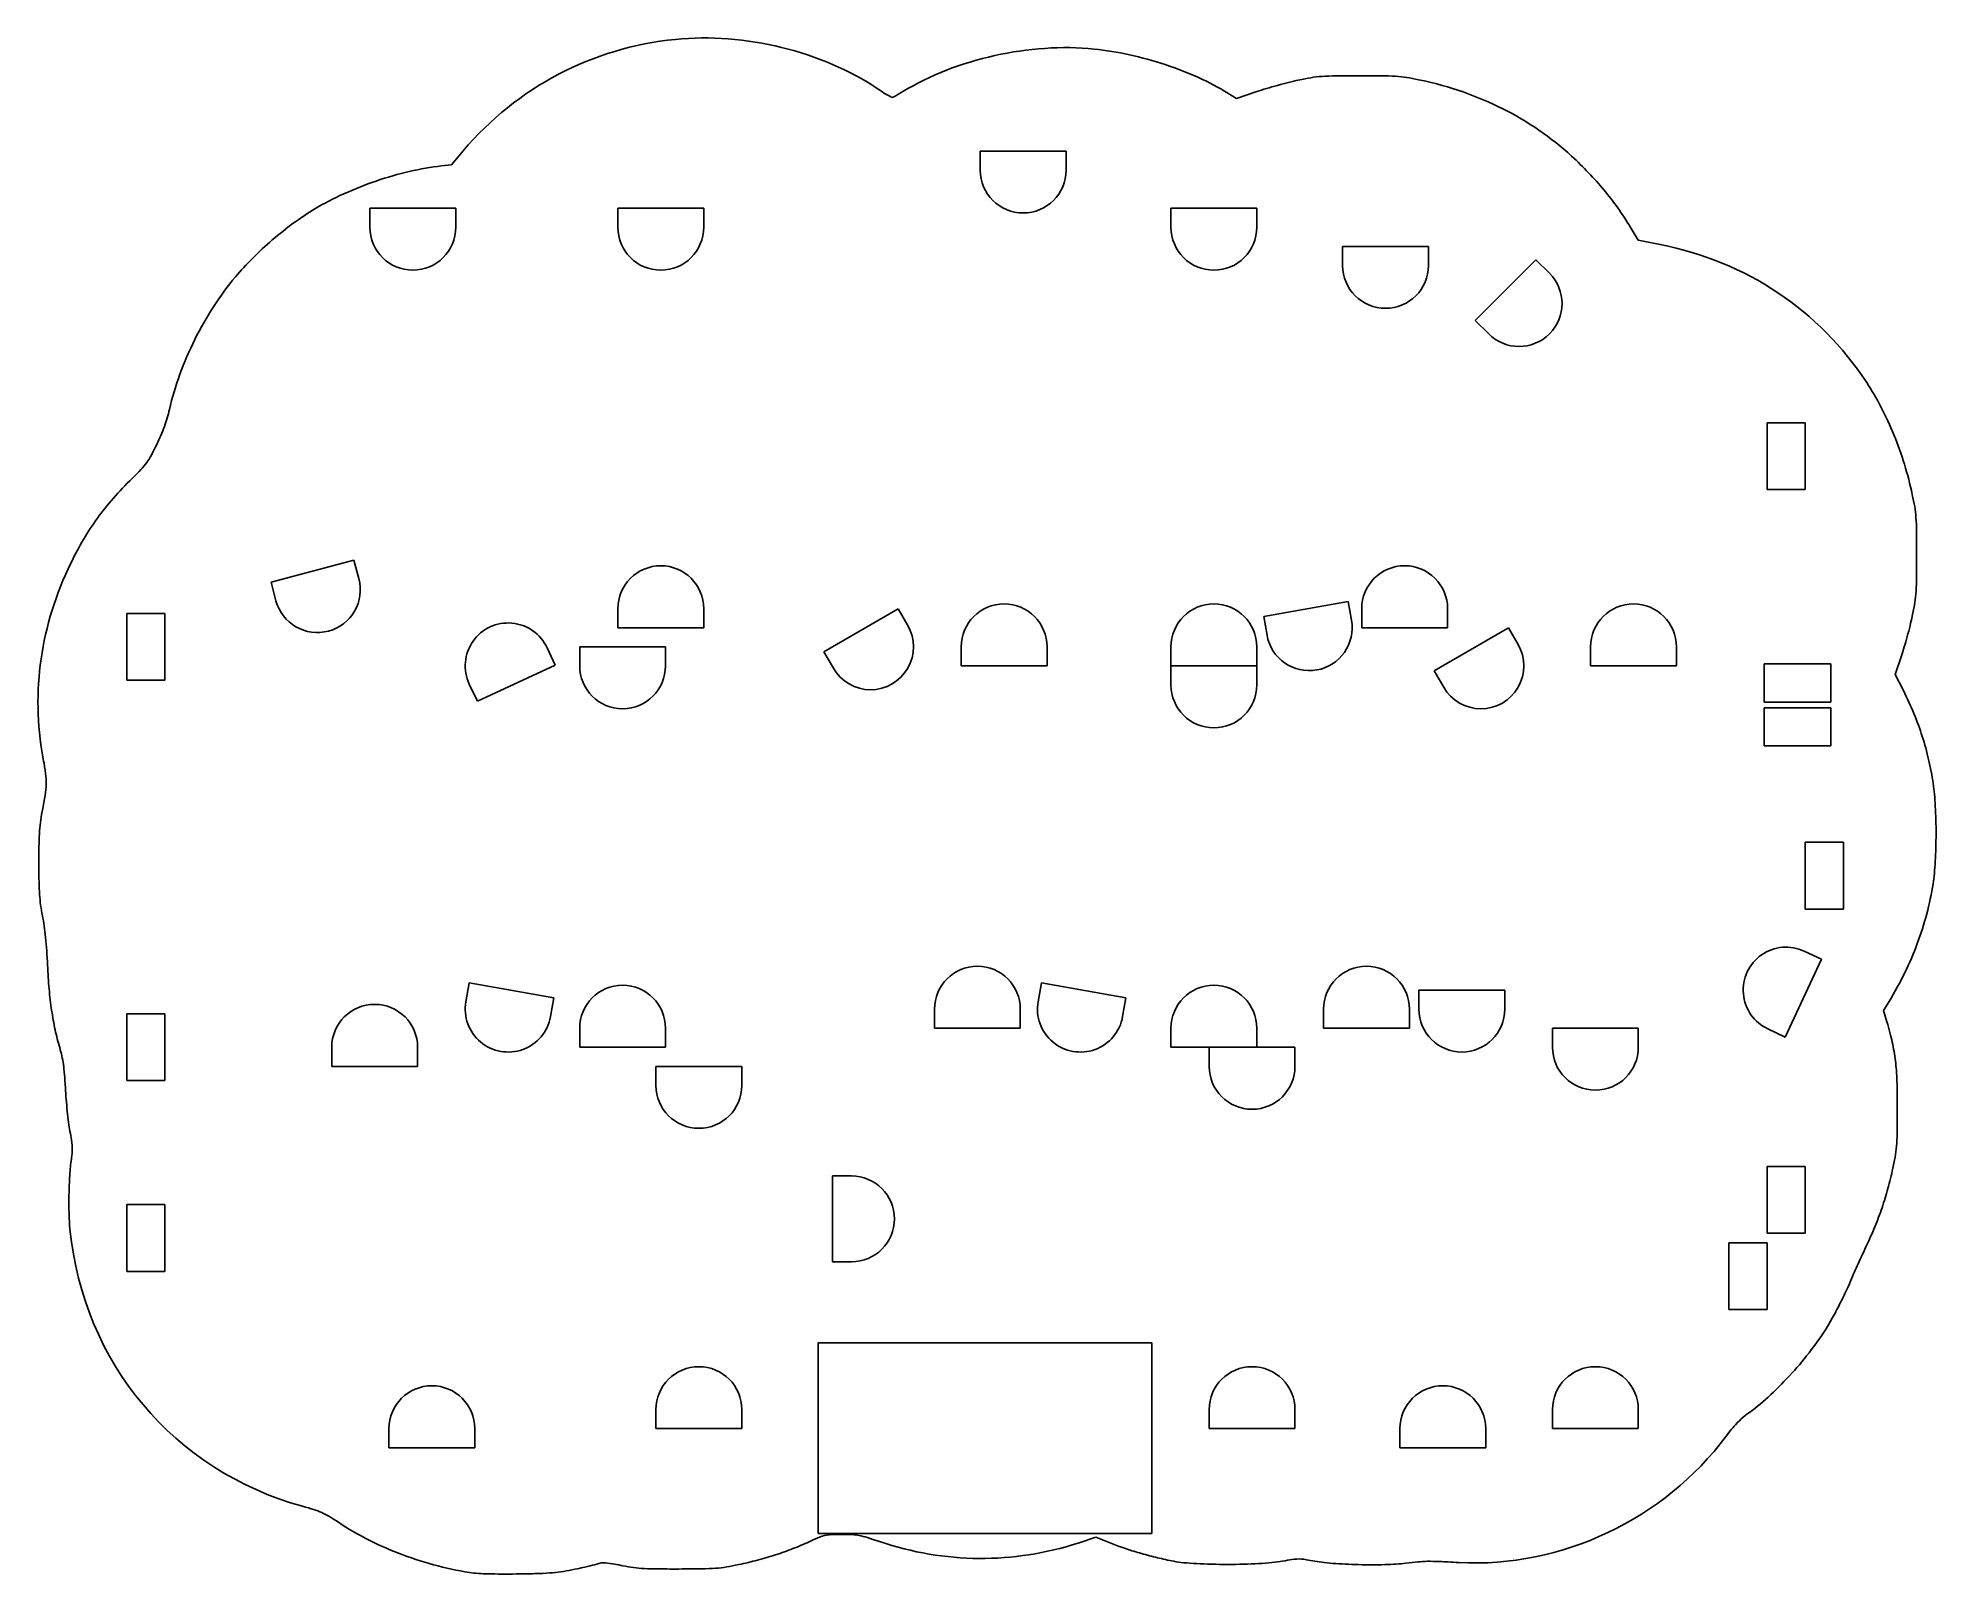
# Model space of a CAD drawing. Extents: x 50.3 to 149.9, y -133.6 to -53.1.
import ezdxf

# ---------------------------------------------------------------- set-up
doc = ezdxf.new("R2010")
doc.units = 0
doc.layers.add('BLACK', color=7, linetype='CONTINUOUS')

msp = doc.modelspace()

# ---------------------------------------------------------------- linework, layer by layer
at = {"layer": 'BLACK', "linetype": 'CONTINUOUS'}
for p, q in [((80.5876, -53.7746), (80.9741, -53.6639)), ((80.9741, -53.6639), (81.364, -53.5622)), ((81.364, -53.5622), (81.7573, -53.4696)), ((81.7573, -53.4696), (82.1538, -53.3862)), ((82.1538, -53.3862), (82.5534, -53.312)), ((82.5534, -53.312), (82.956, -53.2471)), ((82.956, -53.2471), (83.3615, -53.1915)), ((83.3615, -53.1915), (83.7698, -53.1454)), ((83.7698, -53.1454), (84.1094, -53.1151)), ((84.1094, -53.1151), (84.4516, -53.0928)), ((84.4516, -53.0928), (84.7959, -53.0784)), ((84.7959, -53.0784), (85.1421, -53.0718)), ((85.1421, -53.0718), (85.4899, -53.0729)), ((85.4899, -53.0729), (85.8391, -53.0816)), ((85.8391, -53.0816), (86.1892, -53.0979)), ((86.1892, -53.0979), (86.54, -53.1217)), ((86.54, -53.1217), (86.8912, -53.1529)), ((86.8912, -53.1529), (87.2425, -53.1914)), ((87.2425, -53.1914), (87.5937, -53.2373)), ((87.5937, -53.2373), (87.9443, -53.2903)), ((87.9443, -53.2903), (88.2942, -53.3505)), ((88.2942, -53.3505), (88.6429, -53.4178)), ((88.6429, -53.4178), (88.9903, -53.492)), ((88.9903, -53.492), (89.336, -53.5731)), ((89.336, -53.5731), (89.6797, -53.6611)), ((89.6797, -53.6611), (90.0211, -53.7558)), ((101.815, -53.756), (102.144, -53.7115)), ((102.144, -53.7115), (102.474, -53.6733)), ((102.474, -53.6733), (102.803, -53.6416)), ((102.803, -53.6416), (103.132, -53.6163)), ((103.132, -53.6163), (103.461, -53.5975)), ((103.461, -53.5975), (103.788, -53.5853)), ((103.788, -53.5853), (104.115, -53.5797)), ((104.115, -53.5797), (104.44, -53.5808)), ((104.44, -53.5808), (104.764, -53.5886)), ((104.764, -53.5886), (105.086, -53.6033)), ((105.086, -53.6033), (105.406, -53.6249)), ((105.406, -53.6249), (105.723, -53.6534)), ((105.723, -53.6534), (105.95, -53.6782)), ((105.95, -53.6782), (106.179, -53.7068)), ((106.179, -53.7068), (106.409, -53.7392)), ((77.9884, -54.7982), (78.3476, -54.6258)), ((78.3476, -54.6258), (78.711, -54.462)), ((78.711, -54.462), (79.0785, -54.3069)), ((79.0785, -54.3069), (79.45, -54.1605)), ((79.45, -54.1605), (79.8255, -54.023)), ((79.8255, -54.023), (80.2047, -53.8943)), ((80.2047, -53.8943), (80.5876, -53.7746)), ((90.0211, -53.7558), (90.36, -53.8573)), ((90.36, -53.8573), (90.6959, -53.9653)), ((90.6959, -53.9653), (91.0287, -54.0799)), ((91.0287, -54.0799), (91.358, -54.201)), ((91.358, -54.201), (91.6836, -54.3285)), ((91.6836, -54.3285), (92.005, -54.4623)), ((92.005, -54.4623), (92.3221, -54.6023)), ((92.3221, -54.6023), (92.6346, -54.7486)), ((97.9797, -54.7634), (98.2854, -54.6474)), ((98.2854, -54.6474), (98.5945, -54.537)), ((98.5945, -54.537), (98.9068, -54.4323)), ((98.9068, -54.4323), (99.2219, -54.3334)), ((99.2219, -54.3334), (99.5397, -54.2403)), ((99.5397, -54.2403), (99.8598, -54.153)), ((99.8598, -54.153), (100.182, -54.0717)), ((100.182, -54.0717), (100.506, -53.9963)), ((100.506, -53.9963), (100.832, -53.927)), ((100.832, -53.927), (101.158, -53.8639)), ((101.158, -53.8639), (101.486, -53.8068)), ((101.486, -53.8068), (101.815, -53.756)), ((106.409, -53.7392), (106.641, -53.7753)), ((106.641, -53.7753), (106.874, -53.815)), ((106.874, -53.815), (107.108, -53.8582)), ((107.108, -53.8582), (107.342, -53.9049)), ((107.342, -53.9049), (107.577, -53.9549)), ((107.577, -53.9549), (107.812, -54.0083)), ((107.812, -54.0083), (108.048, -54.0648)), ((108.048, -54.0648), (108.282, -54.1245)), ((108.282, -54.1245), (108.517, -54.1872)), ((108.517, -54.1872), (108.75, -54.2529)), ((108.75, -54.2529), (108.983, -54.3215)), ((108.983, -54.3215), (109.214, -54.3929)), ((109.214, -54.3929), (109.444, -54.467)), ((109.444, -54.467), (109.672, -54.5438)), ((109.672, -54.5438), (109.898, -54.6232)), ((109.898, -54.6232), (110.122, -54.7051)), ((110.122, -54.7051), (110.344, -54.7894)), ((76.2602, -55.7877), (76.5965, -55.573)), ((76.5965, -55.573), (76.9376, -55.3667)), ((76.9376, -55.3667), (77.2833, -55.1687)), ((77.2833, -55.1687), (77.6336, -54.9792)), ((77.6336, -54.9792), (77.9884, -54.7982)), ((92.6346, -54.7486), (92.942, -54.9009)), ((92.942, -54.9009), (93.2442, -55.0593)), ((93.2442, -55.0593), (93.5409, -55.2236)), ((93.5409, -55.2236), (93.8317, -55.3938)), ((93.8317, -55.3938), (94.1163, -55.5699)), ((94.1163, -55.5699), (94.3944, -55.7517)), ((95.9575, -55.7285), (96.2319, -55.5747)), ((96.2319, -55.5747), (96.5116, -55.4261)), ((96.5116, -55.4261), (96.7963, -55.2827)), ((96.7963, -55.2827), (97.0857, -55.1447)), ((97.0857, -55.1447), (97.3796, -55.0122)), ((97.3796, -55.0122), (97.6777, -54.885)), ((97.6777, -54.885), (97.9797, -54.7634)), ((110.344, -54.7894), (110.563, -54.8761)), ((110.563, -54.8761), (110.779, -54.965)), ((110.779, -54.965), (110.992, -55.0561)), ((110.992, -55.0561), (111.201, -55.1493)), ((111.201, -55.1493), (111.407, -55.2445)), ((111.407, -55.2445), (111.609, -55.3417)), ((111.609, -55.3417), (111.806, -55.4407)), ((111.806, -55.4407), (112, -55.5415)), ((112, -55.5415), (112.188, -55.6441)), ((112.188, -55.6441), (112.372, -55.7482)), ((114.622, -55.765), (114.757, -55.7238)), ((114.757, -55.7238), (114.898, -55.6821)), ((114.898, -55.6821), (115.041, -55.6404)), ((115.041, -55.6404), (115.188, -55.5989)), ((115.188, -55.5989), (115.335, -55.5579)), ((115.335, -55.5579), (115.483, -55.5178)), ((115.483, -55.5178), (115.629, -55.4787)), ((115.629, -55.4787), (115.774, -55.4412)), ((115.774, -55.4412), (115.915, -55.4054)), ((115.915, -55.4054), (116.052, -55.3717)), ((116.052, -55.3717), (116.183, -55.3403)), ((116.183, -55.3403), (116.308, -55.3116)), ((116.308, -55.3116), (116.425, -55.2859)), ((116.425, -55.2859), (116.609, -55.247)), ((116.609, -55.247), (116.778, -55.2127)), ((116.778, -55.2127), (116.934, -55.1826)), ((116.934, -55.1826), (117.082, -55.1565)), ((117.082, -55.1565), (117.226, -55.1342)), ((117.226, -55.1342), (117.37, -55.1152)), ((117.37, -55.1152), (117.517, -55.0994)), ((117.517, -55.0994), (117.672, -55.0865)), ((117.672, -55.0865), (117.838, -55.0761)), ((117.838, -55.0761), (118.019, -55.068)), ((118.019, -55.068), (118.219, -55.0619)), ((118.219, -55.0619), (118.327, -55.0596)), ((118.327, -55.0596), (118.442, -55.0576)), ((118.442, -55.0576), (118.563, -55.056)), ((118.563, -55.056), (118.691, -55.0547)), ((118.691, -55.0547), (118.827, -55.0537)), ((118.827, -55.0537), (118.971, -55.053)), ((118.971, -55.053), (119.124, -55.0525)), ((119.124, -55.0525), (119.286, -55.0522)), ((119.286, -55.0522), (119.457, -55.052)), ((119.457, -55.052), (119.638, -55.052)), ((119.638, -55.052), (119.819, -55.052)), ((119.819, -55.052), (119.989, -55.0522)), ((119.989, -55.0522), (120.15, -55.0525)), ((120.15, -55.0525), (120.302, -55.053)), ((120.302, -55.053), (120.446, -55.0538)), ((120.446, -55.0538), (120.582, -55.0548)), ((120.582, -55.0548), (120.71, -55.056)), ((120.71, -55.056), (120.831, -55.0576)), ((120.831, -55.0576), (120.945, -55.0596)), ((120.945, -55.0596), (121.053, -55.062)), ((121.053, -55.062), (121.155, -55.0647)), ((121.155, -55.0647), (121.345, -55.0717)), ((121.345, -55.0717), (121.518, -55.0807)), ((121.518, -55.0807), (121.677, -55.0922)), ((121.677, -55.0922), (121.827, -55.1062)), ((121.827, -55.1062), (121.971, -55.1232)), ((121.971, -55.1232), (122.112, -55.1434)), ((122.112, -55.1434), (122.256, -55.167)), ((122.256, -55.167), (122.405, -55.1943)), ((122.405, -55.1943), (122.563, -55.2256)), ((122.563, -55.2256), (122.734, -55.2612)), ((122.734, -55.2612), (122.826, -55.2807)), ((122.826, -55.2807), (123.113, -55.3444)), ((123.113, -55.3444), (123.398, -55.4122)), ((123.398, -55.4122), (123.681, -55.4841)), ((123.681, -55.4841), (123.962, -55.56)), ((123.962, -55.56), (124.24, -55.6401)), ((124.24, -55.6401), (124.516, -55.7242)), ((124.516, -55.7242), (124.79, -55.8123)), ((74.9655, -56.7288), (75.2814, -56.4813)), ((75.2814, -56.4813), (75.6026, -56.2419)), ((75.6026, -56.2419), (75.9289, -56.0107)), ((75.9289, -56.0107), (76.2602, -55.7877)), ((94.3944, -55.7517), (94.4941, -55.8181)), ((94.4941, -55.8181), (94.5909, -55.8814)), ((94.5909, -55.8814), (94.6834, -55.941)), ((94.6834, -55.941), (94.7705, -55.9959)), ((94.7705, -55.9959), (94.8759, -56.0608)), ((94.8759, -56.0608), (94.9664, -56.1143)), ((94.9664, -56.1143), (95.0541, -56.1627)), ((95.0541, -56.1627), (95.1187, -56.1893)), ((95.1187, -56.1893), (95.2135, -56.1528)), ((95.2135, -56.1528), (95.3161, -56.1007)), ((95.3161, -56.1007), (95.4207, -56.0437)), ((95.4207, -56.0437), (95.5137, -55.991)), ((95.5137, -55.991), (95.6123, -55.9333)), ((95.6123, -55.9333), (95.6886, -55.8875)), ((95.6886, -55.8875), (95.9575, -55.7285)), ((112.372, -55.7482), (112.551, -55.854)), ((112.551, -55.854), (112.725, -55.9612)), ((112.725, -55.9612), (113.177, -56.247)), ((113.177, -56.247), (114.253, -55.8834)), ((114.253, -55.8834), (114.368, -55.8451)), ((114.368, -55.8451), (114.492, -55.8056)), ((114.492, -55.8056), (114.622, -55.765)), ((124.79, -55.8123), (125.061, -55.9044)), ((125.061, -55.9044), (125.33, -56.0005)), ((125.33, -56.0005), (125.597, -56.1006)), ((125.597, -56.1006), (125.861, -56.2046)), ((125.861, -56.2046), (126.122, -56.3126)), ((126.122, -56.3126), (126.381, -56.4244)), ((126.381, -56.4244), (126.637, -56.5402)), ((126.637, -56.5402), (126.89, -56.6598)), ((126.89, -56.6598), (127.141, -56.7832)), ((73.7566, -57.7985), (74.0504, -57.5192)), ((74.0504, -57.5192), (74.3499, -57.2478)), ((74.3499, -57.2478), (74.655, -56.9843)), ((74.655, -56.9843), (74.9655, -56.7288)), ((127.141, -56.7832), (127.389, -56.9105)), ((127.389, -56.9105), (127.634, -57.0416)), ((127.634, -57.0416), (127.876, -57.1765)), ((127.876, -57.1765), (128.116, -57.3151)), ((128.116, -57.3151), (128.353, -57.4575)), ((128.353, -57.4575), (128.586, -57.6036)), ((128.586, -57.6036), (128.817, -57.7534)), ((72.6408, -58.9931), (72.9107, -58.683)), ((72.9107, -58.683), (73.1867, -58.3804)), ((73.1867, -58.3804), (73.4687, -58.0856)), ((73.4687, -58.0856), (73.7566, -57.7985)), ((128.817, -57.7534), (129.044, -57.9069)), ((129.044, -57.9069), (129.269, -58.0641)), ((129.269, -58.0641), (129.49, -58.2249)), ((129.49, -58.2249), (129.708, -58.3893)), ((129.708, -58.3893), (129.924, -58.5574)), ((129.924, -58.5574), (130.135, -58.729)), ((72.0211, -59.7226), (72.6408, -58.9931)), ((99.75, -60), (99.75, -59)), ((99.75, -59), (104.25, -59)), ((104.25, -59), (104.25, -60)), ((130.135, -58.729), (130.344, -58.9042)), ((130.344, -58.9042), (130.549, -59.083)), ((130.549, -59.083), (130.751, -59.2652)), ((130.751, -59.2652), (130.868, -59.374)), ((130.868, -59.374), (130.984, -59.483)), ((130.984, -59.483), (131.099, -59.5922)), ((131.099, -59.5922), (131.211, -59.7016)), ((131.211, -59.7016), (131.322, -59.8113)), ((67.6436, -60.7279), (67.8594, -60.65)), ((67.8594, -60.65), (68.0761, -60.5748)), ((68.0761, -60.5748), (68.2936, -60.5021)), ((68.2936, -60.5021), (68.5117, -60.4321)), ((68.5117, -60.4321), (68.73, -60.365)), ((68.73, -60.365), (68.9483, -60.3006)), ((68.9483, -60.3006), (69.1665, -60.2393)), ((69.1665, -60.2393), (69.3843, -60.1809)), ((69.3843, -60.1809), (69.6015, -60.1257)), ((69.6015, -60.1257), (69.8177, -60.0736)), ((69.8177, -60.0736), (70.0329, -60.0247)), ((70.0329, -60.0247), (70.2467, -59.9793)), ((70.2467, -59.9793), (70.4589, -59.9372)), ((70.4589, -59.9372), (70.6693, -59.8986)), ((70.6693, -59.8986), (70.8777, -59.8637)), ((70.8777, -59.8637), (71.0837, -59.8323)), ((71.0837, -59.8323), (71.2873, -59.8047)), ((71.2873, -59.8047), (71.4881, -59.781)), ((71.4881, -59.781), (72.0211, -59.7226)), ((131.322, -59.8113), (131.432, -59.9214)), ((131.432, -59.9214), (131.54, -60.0317)), ((131.54, -60.0317), (131.647, -60.1424)), ((131.647, -60.1424), (131.752, -60.2535)), ((131.752, -60.2535), (131.856, -60.365)), ((131.856, -60.365), (131.958, -60.477)), ((131.958, -60.477), (132.059, -60.5894)), ((132.059, -60.5894), (132.159, -60.7024)), ((132.159, -60.7024), (132.257, -60.8159)), ((65.4032, -61.7287), (65.5925, -61.6282)), ((65.5925, -61.6282), (65.7854, -61.5294)), ((65.7854, -61.5294), (65.9817, -61.4323)), ((65.9817, -61.4323), (66.181, -61.337)), ((66.181, -61.337), (66.3832, -61.2437)), ((66.3832, -61.2437), (66.5881, -61.1523)), ((66.5881, -61.1523), (66.7953, -61.0629)), ((66.7953, -61.0629), (67.0047, -60.9758)), ((67.0047, -60.9758), (67.2161, -60.8908)), ((67.2161, -60.8908), (67.4291, -60.8081)), ((67.4291, -60.8081), (67.6436, -60.7279)), ((132.257, -60.8159), (132.354, -60.9299)), ((132.354, -60.9299), (132.45, -61.0445)), ((132.45, -61.0445), (132.544, -61.1598)), ((132.544, -61.1598), (132.637, -61.2757)), ((132.637, -61.2757), (132.73, -61.3923)), ((132.73, -61.3923), (132.82, -61.5096)), ((132.82, -61.5096), (132.91, -61.6276)), ((132.91, -61.6276), (132.999, -61.7464)), ((63.7359, -62.7899), (63.8762, -62.6884)), ((63.8762, -62.6884), (64.0168, -62.589)), ((64.0168, -62.589), (64.1575, -62.4916)), ((64.1575, -62.4916), (64.2982, -62.3964)), ((64.2982, -62.3964), (64.4388, -62.3035)), ((64.4388, -62.3035), (64.5792, -62.213)), ((64.5792, -62.213), (64.7193, -62.1249)), ((64.7193, -62.1249), (64.859, -62.0394)), ((64.859, -62.0394), (65.0362, -61.9344)), ((65.0362, -61.9344), (65.2177, -61.8308)), ((65.2177, -61.8308), (65.4032, -61.7287)), ((67.75, -63), (67.75, -62)), ((67.75, -62), (72.25, -62)), ((72.25, -62), (72.25, -63)), ((80.75, -63), (80.75, -62)), ((80.75, -62), (85.25, -62)), ((85.25, -62), (85.25, -63)), ((109.75, -63), (109.75, -62)), ((109.75, -62), (114.25, -62)), ((114.25, -62), (114.25, -63)), ((132.999, -61.7464), (133.086, -61.8661)), ((133.086, -61.8661), (133.173, -61.9865)), ((133.173, -61.9865), (133.258, -62.1078)), ((133.258, -62.1078), (133.342, -62.2299)), ((133.342, -62.2299), (133.425, -62.353)), ((133.425, -62.353), (133.508, -62.477)), ((133.508, -62.477), (133.589, -62.602)), ((133.589, -62.602), (133.669, -62.728)), ((62.4997, -63.7787), (62.6334, -63.6632)), ((62.6334, -63.6632), (62.7682, -63.5489)), ((62.7682, -63.5489), (62.9041, -63.4358)), ((62.9041, -63.4358), (63.041, -63.3242)), ((63.041, -63.3242), (63.1787, -63.214)), ((63.1787, -63.214), (63.3171, -63.1054)), ((63.3171, -63.1054), (63.4562, -62.9985)), ((63.4562, -62.9985), (63.5958, -62.8933)), ((63.5958, -62.8933), (63.7359, -62.7899)), ((133.669, -62.728), (133.749, -62.855)), ((133.749, -62.855), (133.827, -62.9831)), ((133.827, -62.9831), (134.25, -63.6791)), ((134.25, -63.6791), (135.391, -63.9039)), ((61.4841, -64.7357), (61.6048, -64.6137)), ((61.6048, -64.6137), (61.7275, -64.4922)), ((61.7275, -64.4922), (61.8521, -64.3713)), ((61.8521, -64.3713), (61.9785, -64.2511)), ((61.9785, -64.2511), (62.1065, -64.1316)), ((62.1065, -64.1316), (62.2361, -64.013)), ((62.2361, -64.013), (62.3672, -63.8953)), ((62.3672, -63.8953), (62.4997, -63.7787)), ((118.75, -65), (118.75, -64)), ((118.75, -64), (123.25, -64)), ((123.25, -64), (123.25, -65)), ((135.391, -63.9039), (135.813, -63.9922)), ((135.813, -63.9922), (136.231, -64.0902)), ((136.231, -64.0902), (136.644, -64.1977)), ((136.644, -64.1977), (137.052, -64.3146)), ((137.052, -64.3146), (137.456, -64.441)), ((137.456, -64.441), (137.856, -64.5766)), ((137.856, -64.5766), (138.25, -64.7215)), ((60.5506, -65.782), (60.7034, -65.5958)), ((60.7034, -65.5958), (60.8073, -65.4729)), ((60.8073, -65.4729), (60.9139, -65.3498)), ((60.9139, -65.3498), (61.0232, -65.2267)), ((61.0232, -65.2267), (61.1349, -65.1037)), ((61.1349, -65.1037), (61.249, -64.9807)), ((61.249, -64.9807), (61.3655, -64.858)), ((61.3655, -64.858), (61.4841, -64.7357)), ((125.702, -67.8839), (128.884, -64.7019)), ((128.884, -64.7019), (129.591, -65.409)), ((138.25, -64.7215), (138.64, -64.8756)), ((138.64, -64.8756), (139.024, -65.0388)), ((139.024, -65.0388), (139.404, -65.211)), ((139.404, -65.211), (139.778, -65.3921)), ((139.778, -65.3921), (140.146, -65.5822)), ((140.146, -65.5822), (140.51, -65.781)), ((59.8227, -66.7569), (59.9632, -66.5564)), ((59.9632, -66.5564), (60.1063, -66.3586)), ((60.1063, -66.3586), (60.252, -66.1635)), ((60.252, -66.1635), (60.4001, -65.9713)), ((60.4001, -65.9713), (60.5506, -65.782)), ((140.51, -65.781), (140.867, -65.9886)), ((140.867, -65.9886), (141.219, -66.2049)), ((141.219, -66.2049), (141.565, -66.4297)), ((141.565, -66.4297), (141.905, -66.6631)), ((141.905, -66.6631), (142.239, -66.9049)), ((59.1602, -67.7957), (59.2871, -67.5835)), ((59.2871, -67.5835), (59.4169, -67.3734)), ((59.4169, -67.3734), (59.5495, -67.1655)), ((59.5495, -67.1655), (59.6847, -66.96)), ((59.6847, -66.96), (59.8227, -66.7569)), ((142.239, -66.9049), (142.567, -67.1551)), ((142.567, -67.1551), (142.889, -67.4136)), ((142.889, -67.4136), (143.205, -67.6803)), ((58.6818, -68.6637), (58.7969, -68.4441)), ((58.7969, -68.4441), (58.915, -68.2261)), ((58.915, -68.2261), (59.0361, -68.0099)), ((59.0361, -68.0099), (59.1602, -67.7957)), ((126.409, -68.591), (125.702, -67.8839)), ((143.205, -67.6803), (143.514, -67.9552)), ((143.514, -67.9552), (143.816, -68.2381)), ((143.816, -68.2381), (144.112, -68.5291)), ((144.112, -68.5291), (144.401, -68.8281)), ((58.1537, -69.784), (58.2528, -69.5574)), ((58.2528, -69.5574), (58.3553, -69.3319)), ((58.3553, -69.3319), (58.4609, -69.1078)), ((58.4609, -69.1078), (58.5698, -68.885)), ((58.5698, -68.885), (58.6818, -68.6637)), ((144.401, -68.8281), (144.683, -69.1349)), ((144.683, -69.1349), (144.958, -69.4495)), ((144.958, -69.4495), (145.225, -69.7718)), ((57.7914, -70.7001), (57.8768, -70.4698)), ((57.8768, -70.4698), (57.9656, -70.2403)), ((57.9656, -70.2403), (58.058, -70.0117)), ((58.058, -70.0117), (58.1537, -69.784)), ((145.225, -69.7718), (145.486, -70.1018)), ((145.486, -70.1018), (145.739, -70.4393)), ((145.739, -70.4393), (145.985, -70.7844)), ((57.4191, -71.8589), (57.4861, -71.6265)), ((57.4861, -71.6265), (57.5569, -71.3943)), ((57.5569, -71.3943), (57.6314, -71.1624)), ((57.6314, -71.1624), (57.7096, -70.931)), ((57.7096, -70.931), (57.7914, -70.7001)), ((145.985, -70.7844), (146.224, -71.1369)), ((146.224, -71.1369), (146.324, -71.2907)), ((146.324, -71.2907), (146.422, -71.4475)), ((146.422, -71.4475), (146.519, -71.607)), ((146.519, -71.607), (146.615, -71.7692)), ((57.2154, -72.665), (57.2413, -72.5564)), ((57.2413, -72.5564), (57.2967, -72.324)), ((57.2967, -72.324), (57.356, -72.0914)), ((57.356, -72.0914), (57.4191, -71.8589)), ((146.615, -71.7692), (146.71, -71.934)), ((146.71, -71.934), (146.803, -72.1013)), ((146.803, -72.1013), (146.895, -72.271)), ((146.895, -72.271), (146.985, -72.443)), ((146.985, -72.443), (147.074, -72.6172)), ((147.074, -72.6172), (147.162, -72.7935)), ((56.8877, -73.6775), (56.9326, -73.5616)), ((56.9326, -73.5616), (56.9754, -73.4467)), ((56.9754, -73.4467), (57.016, -73.3326)), ((57.016, -73.3326), (57.0545, -73.2193)), ((57.0545, -73.2193), (57.0909, -73.1069)), ((57.0909, -73.1069), (57.1252, -72.9953)), ((57.1252, -72.9953), (57.1573, -72.8844)), ((57.1573, -72.8844), (57.1874, -72.7744)), ((57.1874, -72.7744), (57.2154, -72.665)), ((143, -73.25), (141, -73.25)), ((141, -73.25), (141, -76.75)), ((143, -76.75), (143, -73.25)), ((147.162, -72.7935), (147.248, -72.9718)), ((147.248, -72.9718), (147.332, -73.152)), ((147.332, -73.152), (147.414, -73.334)), ((147.414, -73.334), (147.495, -73.5177)), ((147.495, -73.5177), (147.574, -73.7031)), ((56.4244, -74.6948), (56.4954, -74.5515)), ((56.4954, -74.5515), (56.5727, -74.3927)), ((56.5727, -74.3927), (56.6306, -74.271)), ((56.6306, -74.271), (56.6864, -74.1503)), ((56.6864, -74.1503), (56.74, -74.0307)), ((56.74, -74.0307), (56.7914, -73.912)), ((56.7914, -73.912), (56.8406, -73.7943)), ((56.8406, -73.7943), (56.8877, -73.6775)), ((147.574, -73.7031), (147.651, -73.8899)), ((147.651, -73.8899), (147.727, -74.0782)), ((147.727, -74.0782), (147.801, -74.2677)), ((147.801, -74.2677), (147.872, -74.4585)), ((147.872, -74.4585), (147.942, -74.6504)), ((55.7467, -75.702), (55.8328, -75.6071)), ((55.8328, -75.6071), (55.911, -75.5161)), ((55.911, -75.5161), (55.9829, -75.427)), ((55.9829, -75.427), (56.0497, -75.3379)), ((56.0497, -75.3379), (56.113, -75.2469)), ((56.113, -75.2469), (56.1741, -75.152)), ((56.1741, -75.152), (56.2344, -75.0512)), ((56.2344, -75.0512), (56.2952, -74.9428)), ((56.2952, -74.9428), (56.3581, -74.8246)), ((56.3581, -74.8246), (56.4244, -74.6948)), ((147.942, -74.6504), (148.01, -74.8434)), ((148.01, -74.8434), (148.076, -75.0372)), ((148.076, -75.0372), (148.139, -75.2319)), ((148.139, -75.2319), (148.201, -75.4273)), ((148.201, -75.4273), (148.261, -75.6234)), ((148.261, -75.6234), (148.318, -75.8199)), ((54.7769, -76.6875), (54.9024, -76.5564)), ((54.9024, -76.5564), (55.0308, -76.4247)), ((55.0308, -76.4247), (55.1623, -76.2921)), ((55.1623, -76.2921), (55.2968, -76.1587)), ((55.2968, -76.1587), (55.428, -76.029)), ((55.428, -76.029), (55.5457, -75.911)), ((55.5457, -75.911), (55.6515, -75.8026)), ((55.6515, -75.8026), (55.7467, -75.702)), ((148.318, -75.8199), (148.373, -76.0169)), ((148.373, -76.0169), (148.426, -76.2143)), ((148.426, -76.2143), (148.476, -76.4118)), ((148.476, -76.4118), (148.525, -76.6095)), ((148.525, -76.6095), (148.571, -76.8073)), ((53.867, -77.7278), (53.9725, -77.5974)), ((53.9725, -77.5974), (54.0801, -77.4673)), ((54.0801, -77.4673), (54.19, -77.3375)), ((54.19, -77.3375), (54.3023, -77.2078)), ((54.3023, -77.2078), (54.417, -77.078)), ((54.417, -77.078), (54.5343, -76.9482)), ((54.5343, -76.9482), (54.6542, -76.818)), ((54.6542, -76.818), (54.7769, -76.6875)), ((141, -76.75), (143, -76.75)), ((148.571, -76.8073), (148.614, -77.005)), ((148.614, -77.005), (148.652, -77.184)), ((148.652, -77.184), (148.685, -77.3482)), ((148.685, -77.3482), (148.714, -77.5013)), ((148.714, -77.5013), (148.74, -77.647)), ((53.1817, -78.6624), (53.2746, -78.5257)), ((53.2746, -78.5257), (53.369, -78.3903)), ((53.369, -78.3903), (53.465, -78.256)), ((53.465, -78.256), (53.5627, -78.1228)), ((53.5627, -78.1228), (53.6622, -77.9904)), ((53.6622, -77.9904), (53.7636, -77.8588)), ((53.7636, -77.8588), (53.867, -77.7278)), ((148.74, -77.647), (148.762, -77.7892)), ((148.762, -77.7892), (148.78, -77.9316)), ((148.78, -77.9316), (148.796, -78.0779)), ((148.796, -78.0779), (148.809, -78.2319)), ((148.809, -78.2319), (148.819, -78.3974)), ((148.819, -78.3974), (148.827, -78.5781)), ((148.827, -78.5781), (148.833, -78.7777)), ((52.5662, -79.6663), (52.6511, -79.517)), ((52.6511, -79.517), (52.7368, -79.3698)), ((52.7368, -79.3698), (52.8235, -79.2247)), ((52.8235, -79.2247), (52.9112, -79.0816)), ((52.9112, -79.0816), (53.0001, -78.9402)), ((53.0001, -78.9402), (53.0902, -78.8006)), ((53.0902, -78.8006), (53.1817, -78.6624)), ((148.833, -78.7777), (148.835, -78.8858)), ((148.835, -78.8858), (148.837, -79.0001)), ((148.837, -79.0001), (148.839, -79.121)), ((148.839, -79.121), (148.84, -79.249)), ((148.84, -79.249), (148.841, -79.3846)), ((148.841, -79.3846), (148.842, -79.5282)), ((148.842, -79.5282), (148.842, -79.6803)), ((52.0697, -80.6157), (52.1514, -80.4504)), ((52.1514, -80.4504), (52.2334, -80.2882)), ((52.2334, -80.2882), (52.3157, -80.1288)), ((52.3157, -80.1288), (52.3986, -79.9721)), ((52.3986, -79.9721), (52.4821, -79.818)), ((52.4821, -79.818), (52.5662, -79.6663)), ((62.5678, -81.6164), (66.9145, -80.4517)), ((66.9145, -80.4517), (67.1733, -81.4177)), ((148.842, -79.6803), (148.842, -79.8414)), ((148.842, -79.8414), (148.843, -80.0119)), ((148.843, -80.3734), (148.842, -80.5445)), ((148.842, -80.5445), (148.842, -80.706)), ((148.843, -80.0119), (148.843, -80.1923)), ((148.843, -80.1923), (148.843, -80.3734)), ((51.5291, -81.8374), (51.6549, -81.5293)), ((51.6549, -81.5293), (51.7869, -81.223)), ((51.7869, -81.223), (51.9252, -80.9184)), ((51.9252, -80.9184), (52.0697, -80.6157)), ((148.835, -81.5019), (148.833, -81.6101)), ((148.837, -81.3875), (148.835, -81.5019)), ((148.839, -81.2664), (148.837, -81.3875)), ((148.84, -81.1382), (148.839, -81.2664)), ((148.841, -81.0024), (148.84, -81.1382)), ((148.842, -80.8585), (148.841, -81.0024)), ((148.842, -80.706), (148.842, -80.8585)), ((51.1896, -82.771), (51.2965, -82.4584)), ((51.2965, -82.4584), (51.4096, -82.1471)), ((51.4096, -82.1471), (51.5291, -81.8374)), ((62.8267, -82.5823), (62.5678, -81.6164)), ((148.771, -82.5297), (148.75, -82.6725)), ((148.788, -82.3851), (148.771, -82.5297)), ((148.802, -82.2349), (148.788, -82.3851)), ((148.814, -82.0753), (148.802, -82.2349)), ((148.823, -81.9025), (148.814, -82.0753)), ((148.83, -81.7127), (148.823, -81.9025)), ((148.833, -81.6101), (148.83, -81.7127)), ((50.9069, -83.7166), (50.9948, -83.4002)), ((50.9948, -83.4002), (51.089, -83.085)), ((51.089, -83.085), (51.1896, -82.771)), ((57, -83.25), (55, -83.25)), ((55, -83.25), (55, -86.75)), ((57, -86.75), (57, -83.25)), ((80.75, -84), (80.75, -83)), ((85.25, -83), (85.25, -84)), ((91.5514, -85.259), (95.4486, -83.009)), ((95.4486, -83.009), (95.9486, -83.875)), ((114.611, -83.4059), (119.042, -82.6245)), ((114.784, -84.3907), (114.611, -83.4059)), ((119.042, -82.6245), (119.216, -83.6093)), ((119.75, -84), (119.75, -83)), ((124.25, -83), (124.25, -84)), ((148.585, -83.512), (148.557, -83.6346)), ((148.611, -83.3961), (148.585, -83.512)), ((148.63, -83.3028), (148.611, -83.3961)), ((148.667, -83.1287), (148.63, -83.3028)), ((148.699, -82.9682), (148.667, -83.1287)), ((148.726, -82.8174), (148.699, -82.9682)), ((148.75, -82.6725), (148.726, -82.8174)), ((50.6814, -84.6715), (50.7502, -84.3523)), ((50.7502, -84.3523), (50.8253, -84.034)), ((50.8253, -84.034), (50.9069, -83.7166)), ((85.25, -84), (80.75, -84)), ((124.25, -84), (119.75, -84)), ((123.551, -86.259), (127.449, -84.009)), ((127.449, -84.009), (127.949, -84.875)), ((148.35, -84.4527), (148.312, -84.5929)), ((148.388, -84.3118), (148.35, -84.4527)), ((148.425, -84.1714), (148.388, -84.3118)), ((148.46, -84.0323), (148.425, -84.1714)), ((148.495, -83.8958), (148.46, -84.0323)), ((148.527, -83.7629), (148.495, -83.8958)), ((148.557, -83.6346), (148.527, -83.7629)), ((50.5135, -85.6334), (50.563, -85.3122)), ((50.563, -85.3122), (50.619, -84.9915)), ((50.619, -84.9915), (50.6814, -84.6715)), ((77.0392, -85.0491), (77.4618, -85.9554)), ((78.75, -86), (78.75, -85)), ((78.75, -85), (83.25, -85)), ((83.25, -85), (83.25, -86)), ((92.0514, -86.125), (91.5514, -85.259)), ((98.75, -86), (98.75, -85)), ((103.25, -85), (103.25, -86)), ((109.75, -86), (109.75, -85)), ((114.25, -85), (114.25, -86)), ((131.75, -86), (131.75, -85)), ((136.25, -85), (136.25, -86)), ((148.05, -85.4665), (147.721, -86.4497)), ((148.085, -85.3607), (148.05, -85.4665)), ((148.121, -85.2468), (148.085, -85.3607)), ((148.158, -85.1258), (148.121, -85.2468)), ((148.196, -84.9989), (148.158, -85.1258)), ((148.234, -84.8671), (148.196, -84.9989)), ((148.273, -84.7314), (148.234, -84.8671)), ((148.312, -84.5929), (148.273, -84.7314)), ((50.4036, -86.5997), (50.4337, -86.2773)), ((50.4337, -86.2773), (50.4704, -85.9552)), ((50.4704, -85.9552), (50.5135, -85.6334)), ((77.4618, -85.9554), (73.3834, -87.8572)), ((103.25, -86), (98.75, -86)), ((109.75, -87), (109.75, -86)), ((109.75, -86), (114.25, -86)), ((114.25, -86), (109.75, -86)), ((114.25, -86), (114.25, -87)), ((124.051, -87.125), (123.551, -86.259)), ((136.25, -86), (131.75, -86)), ((144.35, -85.9), (140.85, -85.9)), ((140.85, -85.9), (140.85, -87.9)), ((144.35, -87.9), (144.35, -85.9)), ((147.721, -86.4497), (148.146, -87.2958)), ((50.3478, -87.8905), (50.3519, -87.5678)), ((50.3519, -87.5678), (50.3626, -87.245)), ((50.3626, -87.245), (50.3799, -86.9223)), ((50.3799, -86.9223), (50.4036, -86.5997)), ((55, -86.75), (57, -86.75)), ((73.3834, -87.8572), (72.9608, -86.9509)), ((148.146, -87.2958), (148.221, -87.448)), ((148.221, -87.448), (148.295, -87.5997)), ((50.3501, -88.213), (50.3478, -87.8905)), ((50.359, -88.5352), (50.3501, -88.213)), ((50.3744, -88.8571), (50.359, -88.5352)), ((140.85, -87.9), (144.35, -87.9)), ((144.35, -88.2), (140.85, -88.2)), ((140.85, -88.2), (140.85, -90.2)), ((144.35, -90.2), (144.35, -88.2)), ((148.295, -87.5997), (148.367, -87.751)), ((148.367, -87.751), (148.437, -87.9018)), ((148.437, -87.9018), (148.505, -88.0523)), ((148.505, -88.0523), (148.571, -88.2026)), ((148.571, -88.2026), (148.636, -88.3526)), ((148.636, -88.3526), (148.698, -88.5024)), ((148.698, -88.5024), (148.759, -88.652)), ((50.3965, -89.1785), (50.3744, -88.8571)), ((50.4251, -89.4994), (50.3965, -89.1785)), ((50.4603, -89.8197), (50.4251, -89.4994)), ((148.759, -88.652), (148.818, -88.8016)), ((148.818, -88.8016), (148.876, -88.9512)), ((148.876, -88.9512), (148.932, -89.1007)), ((148.932, -89.1007), (148.986, -89.2503)), ((148.986, -89.2503), (149.038, -89.4001)), ((149.038, -89.4001), (149.089, -89.55)), ((149.089, -89.55), (149.138, -89.7001)), ((50.5021, -90.1392), (50.4603, -89.8197)), ((50.5506, -90.4579), (50.5021, -90.1392)), ((50.6057, -90.7757), (50.5506, -90.4579)), ((140.85, -90.2), (144.35, -90.2)), ((149.138, -89.7001), (149.185, -89.8505)), ((149.185, -89.8505), (149.231, -90.0012)), ((149.231, -90.0012), (149.275, -90.1523)), ((149.275, -90.1523), (149.317, -90.3037)), ((149.317, -90.3037), (149.358, -90.4557)), ((149.358, -90.4557), (149.398, -90.6082)), ((50.6269, -90.8916), (50.6057, -90.7757)), ((50.6468, -91.0015), (50.6269, -90.8916)), ((50.6652, -91.106), (50.6468, -91.0015)), ((50.698, -91.2997), (50.6652, -91.106)), ((50.7253, -91.476), (50.698, -91.2997)), ((50.7471, -91.6379), (50.7253, -91.476)), ((149.398, -90.6082), (149.436, -90.7612)), ((149.436, -90.7612), (149.472, -90.9149)), ((149.472, -90.9149), (149.507, -91.0692)), ((149.507, -91.0692), (149.54, -91.2243)), ((149.54, -91.2243), (149.572, -91.3801)), ((149.572, -91.3801), (149.602, -91.5368)), ((149.602, -91.5368), (149.631, -91.6943)), ((50.743, -92.6337), (50.7604, -92.4842)), ((50.7633, -91.7887), (50.7471, -91.6379)), ((50.7604, -92.4842), (50.7722, -92.3424)), ((50.7739, -91.9313), (50.7633, -91.7887)), ((50.7722, -92.3424), (50.7784, -92.2051)), ((50.7789, -92.0691), (50.7739, -91.9313)), ((50.7784, -92.2051), (50.7789, -92.0691)), ((149.631, -91.6943), (149.659, -91.8528)), ((149.659, -91.8528), (149.685, -92.0122)), ((149.685, -92.0122), (149.71, -92.1727)), ((149.71, -92.1727), (149.728, -92.3034)), ((149.728, -92.3034), (149.745, -92.4409)), ((149.745, -92.4409), (149.761, -92.5846)), ((50.5644, -93.6434), (50.5946, -93.485)), ((50.5946, -93.485), (50.6168, -93.3707)), ((50.6168, -93.3707), (50.6376, -93.2623)), ((50.6376, -93.2623), (50.6569, -93.1593)), ((50.6569, -93.1593), (50.6912, -92.9681)), ((50.6912, -92.9681), (50.72, -92.7939)), ((50.72, -92.7939), (50.743, -92.6337)), ((149.761, -92.5846), (149.776, -92.7341)), ((149.776, -92.7341), (149.79, -92.889)), ((149.79, -92.889), (149.802, -93.0488)), ((149.802, -93.0488), (149.813, -93.213)), ((149.813, -93.213), (149.823, -93.3812)), ((149.823, -93.3812), (149.832, -93.5529)), ((50.4318, -94.6442), (50.4434, -94.4961)), ((50.4434, -94.4961), (50.4572, -94.3537)), ((50.4572, -94.3537), (50.4733, -94.2146)), ((50.4733, -94.2146), (50.4919, -94.0764)), ((50.4919, -94.0764), (50.5132, -93.9367)), ((50.5132, -93.9367), (50.5373, -93.7932)), ((50.5373, -93.7932), (50.5644, -93.6434)), ((149.832, -93.5529), (149.84, -93.7277)), ((149.84, -93.7277), (149.846, -93.9051)), ((149.846, -93.9051), (149.851, -94.0846)), ((149.851, -94.0846), (149.855, -94.2658)), ((149.855, -94.2658), (149.858, -94.4483)), ((149.858, -94.4483), (149.86, -94.6315)), ((50.4003, -95.554), (50.4018, -95.4454)), ((50.4018, -95.4454), (50.4036, -95.3415)), ((50.4036, -95.3415), (50.4082, -95.1467)), ((50.4082, -95.1467), (50.4144, -94.9671)), ((50.4144, -94.9671), (50.4222, -94.8004)), ((50.4222, -94.8004), (50.4318, -94.6442)), ((145, -95.25), (143, -95.25)), ((143, -95.25), (143, -98.75)), ((145, -98.75), (145, -95.25)), ((149.854, -95.363), (149.85, -95.5433)), ((149.857, -95.1813), (149.854, -95.363)), ((149.859, -94.9985), (149.857, -95.1813)), ((149.86, -94.8151), (149.859, -94.9985)), ((149.86, -94.6315), (149.86, -94.8151)), ((50.3966, -96.3213), (50.3967, -96.1782)), ((50.3967, -96.4628), (50.3966, -96.3213)), ((50.3967, -96.1782), (50.3969, -96.0415)), ((50.3969, -96.5979), (50.3967, -96.4628)), ((50.3969, -96.0415), (50.3974, -95.9111)), ((50.3974, -95.9111), (50.3981, -95.7865)), ((50.3981, -95.7865), (50.399, -95.6676)), ((50.399, -95.6676), (50.4003, -95.554)), ((149.81, -96.4059), (149.798, -96.5675)), ((149.82, -96.2401), (149.81, -96.4059)), ((149.829, -96.0704), (149.82, -96.2401)), ((149.837, -95.8974), (149.829, -96.0704)), ((149.844, -95.7216), (149.837, -95.8974)), ((149.85, -95.5433), (149.844, -95.7216)), ((50.3974, -96.7271), (50.3969, -96.5979)), ((50.3982, -96.8505), (50.3974, -96.7271)), ((50.3991, -96.9686), (50.3982, -96.8505)), ((50.4003, -97.0814), (50.3991, -96.9686)), ((50.4018, -97.1894), (50.4003, -97.0814)), ((50.4037, -97.2928), (50.4018, -97.1894)), ((50.4083, -97.4868), (50.4037, -97.2928)), ((50.4143, -97.6658), (50.4083, -97.4868)), ((149.704, -97.422), (149.672, -97.6212)), ((149.723, -97.2956), (149.704, -97.422)), ((149.74, -97.1621), (149.723, -97.2956)), ((149.757, -97.0221), (149.74, -97.1621)), ((149.772, -96.876), (149.757, -97.0221)), ((149.786, -96.7243), (149.772, -96.876)), ((149.798, -96.5675), (149.786, -96.7243)), ((50.422, -97.832), (50.4143, -97.6658)), ((50.4313, -97.9875), (50.422, -97.832)), ((50.4426, -98.1345), (50.4313, -97.9875)), ((50.4559, -98.2754), (50.4426, -98.1345)), ((50.4714, -98.4124), (50.4559, -98.2754)), ((50.4893, -98.5476), (50.4714, -98.4124)), ((149.516, -98.4146), (149.471, -98.6121)), ((149.559, -98.2167), (149.516, -98.4146)), ((149.599, -98.0185), (149.559, -98.2167)), ((149.637, -97.82), (149.599, -98.0185)), ((149.672, -97.6212), (149.637, -97.82)), ((50.5096, -98.6832), (50.4893, -98.5476)), ((50.5326, -98.8216), (50.5096, -98.6832)), ((50.5584, -98.9649), (50.5326, -98.8216)), ((50.5872, -99.1153), (50.5584, -98.9649)), ((50.6101, -99.2375), (50.5872, -99.1153)), ((50.6323, -99.3656), (50.6101, -99.2375)), ((50.6536, -99.4996), (50.6323, -99.3656)), ((50.6741, -99.6392), (50.6536, -99.4996)), ((143, -98.75), (145, -98.75)), ((149.263, -99.3986), (149.205, -99.5943)), ((149.319, -99.2025), (149.263, -99.3986)), ((149.372, -99.0061), (149.319, -99.2025)), ((149.423, -98.8093), (149.372, -99.0061)), ((149.471, -98.6121), (149.423, -98.8093)), ((50.6938, -99.7843), (50.6741, -99.6392)), ((50.7126, -99.9348), (50.6938, -99.7843)), ((50.7306, -100.09), (50.7126, -99.9348)), ((50.7476, -100.251), (50.7306, -100.09)), ((50.7638, -100.417), (50.7476, -100.251)), ((50.7791, -100.587), (50.7638, -100.417)), ((148.947, -100.373), (148.876, -100.567)), ((149.015, -100.179), (148.947, -100.373)), ((149.081, -99.9845), (149.015, -100.179)), ((149.144, -99.7896), (149.081, -99.9845)), ((149.205, -99.5943), (149.144, -99.7896)), ((50.7934, -100.762), (50.7791, -100.587)), ((50.8068, -100.941), (50.7934, -100.762)), ((50.8192, -101.124), (50.8068, -100.941)), ((50.8306, -101.311), (50.8192, -101.124)), ((50.841, -101.503), (50.8306, -101.311)), ((143.857, -101.383), (141.955, -105.462)), ((142.951, -100.961), (143.857, -101.383)), ((148.566, -101.337), (148.483, -101.529)), ((148.647, -101.145), (148.566, -101.337)), ((148.726, -100.953), (148.647, -101.145)), ((148.802, -100.76), (148.726, -100.953)), ((148.876, -100.567), (148.802, -100.76)), ((50.8504, -101.698), (50.841, -101.503)), ((50.8581, -101.86), (50.8504, -101.698)), ((50.8666, -102.02), (50.8581, -101.86)), ((50.8758, -102.178), (50.8666, -102.02)), ((50.8857, -102.333), (50.8758, -102.178)), ((50.8964, -102.487), (50.8857, -102.333)), ((50.9079, -102.639), (50.8964, -102.487)), ((148.027, -102.48), (147.928, -102.668)), ((148.123, -102.29), (148.027, -102.48)), ((148.217, -102.101), (148.123, -102.29)), ((148.308, -101.911), (148.217, -102.101)), ((148.397, -101.72), (148.308, -101.911)), ((148.483, -101.529), (148.397, -101.72)), ((50.9201, -102.789), (50.9079, -102.639)), ((50.933, -102.937), (50.9201, -102.789)), ((50.9468, -103.084), (50.933, -102.937)), ((50.9613, -103.228), (50.9468, -103.084)), ((50.9766, -103.371), (50.9613, -103.228)), ((50.9926, -103.512), (50.9766, -103.371)), ((72.7842, -103.609), (72.9578, -102.624)), ((72.9578, -102.624), (77.3895, -103.406)), ((77.3895, -103.406), (77.2158, -104.391)), ((102.784, -103.609), (102.958, -102.624)), ((102.958, -102.624), (107.389, -103.406)), ((107.389, -103.406), (107.216, -104.391)), ((122.75, -104), (122.75, -103)), ((122.75, -103), (127.25, -103)), ((127.25, -103), (127.25, -104)), ((147.507, -103.418), (147.396, -103.604)), ((147.616, -103.231), (147.507, -103.418)), ((147.723, -103.044), (147.616, -103.231)), ((147.826, -102.856), (147.723, -103.044)), ((147.928, -102.668), (147.826, -102.856)), ((51.0095, -103.651), (50.9926, -103.512)), ((51.0271, -103.788), (51.0095, -103.651)), ((51.0456, -103.924), (51.0271, -103.788)), ((51.0648, -104.058), (51.0456, -103.924)), ((51.0849, -104.191), (51.0648, -104.058)), ((51.1058, -104.322), (51.0849, -104.191)), ((51.1275, -104.452), (51.1058, -104.322)), ((51.15, -104.58), (51.1275, -104.452)), ((57, -104.25), (55, -104.25)), ((55, -104.25), (55, -107.75)), ((57, -107.75), (57, -104.25)), ((97.35, -105), (97.35, -104)), ((101.85, -104), (101.85, -105)), ((117.75, -105), (117.75, -104)), ((122.25, -104), (122.25, -105)), ((147.396, -103.604), (147.113, -104.071)), ((147.113, -104.071), (147.283, -104.662)), ((51.1733, -104.707), (51.15, -104.58)), ((51.1975, -104.832), (51.1733, -104.707)), ((51.2226, -104.956), (51.1975, -104.832)), ((51.2484, -105.079), (51.2226, -104.956)), ((51.2751, -105.2), (51.2484, -105.079)), ((51.3027, -105.32), (51.2751, -105.2)), ((51.3312, -105.439), (51.3027, -105.32)), ((51.3605, -105.556), (51.3312, -105.439)), ((78.75, -106), (78.75, -105)), ((83.25, -105), (83.25, -106)), ((101.85, -105), (97.35, -105)), ((109.75, -106), (109.75, -105)), ((114.25, -105), (114.25, -106)), ((122.25, -105), (117.75, -105)), ((129.75, -106), (129.75, -105)), ((129.75, -105), (134.25, -105)), ((134.25, -105), (134.25, -106)), ((141.955, -105.462), (141.049, -105.039)), ((147.283, -104.662), (147.325, -104.81)), ((147.325, -104.81), (147.365, -104.954)), ((147.365, -104.954), (147.403, -105.093)), ((147.403, -105.093), (147.439, -105.228)), ((147.439, -105.228), (147.473, -105.36)), ((147.473, -105.36), (147.505, -105.489)), ((51.3906, -105.673), (51.3605, -105.556)), ((51.4217, -105.788), (51.3906, -105.673)), ((51.4536, -105.902), (51.4217, -105.788)), ((51.4864, -106.016), (51.4536, -105.902)), ((51.5183, -106.126), (51.4864, -106.016)), ((51.5476, -106.235), (51.5183, -106.126)), ((51.5746, -106.342), (51.5476, -106.235)), ((51.5995, -106.449), (51.5746, -106.342)), ((51.6223, -106.558), (51.5995, -106.449)), ((65.75, -107), (65.75, -106)), ((70.25, -106), (70.25, -107)), ((83.25, -106), (78.75, -106)), ((114.25, -106), (109.75, -106)), ((111.75, -107), (111.75, -106)), ((111.75, -106), (116.25, -106)), ((116.25, -106), (116.25, -107)), ((147.505, -105.489), (147.535, -105.615)), ((147.535, -105.615), (147.564, -105.739)), ((147.564, -105.739), (147.59, -105.862)), ((147.59, -105.862), (147.615, -105.983)), ((147.615, -105.983), (147.638, -106.103)), ((147.638, -106.103), (147.659, -106.223)), ((147.659, -106.223), (147.679, -106.343)), ((147.679, -106.343), (147.698, -106.463)), ((147.698, -106.463), (147.715, -106.585)), ((51.6432, -106.668), (51.6223, -106.558)), ((51.6625, -106.781), (51.6432, -106.668)), ((51.6801, -106.899), (51.6625, -106.781)), ((51.6964, -107.023), (51.6801, -106.899)), ((51.7114, -107.153), (51.6964, -107.023)), ((51.7254, -107.29), (51.7114, -107.153)), ((51.7384, -107.437), (51.7254, -107.29)), ((51.7506, -107.593), (51.7384, -107.437)), ((70.25, -107), (65.75, -107)), ((82.75, -108), (82.75, -107)), ((82.75, -107), (87.25, -107)), ((87.25, -107), (87.25, -108)), ((147.715, -106.585), (147.73, -106.707)), ((147.73, -106.707), (147.745, -106.831)), ((147.745, -106.831), (147.757, -106.958)), ((147.757, -106.958), (147.769, -107.087)), ((147.769, -107.087), (147.779, -107.219)), ((147.779, -107.219), (147.789, -107.354)), ((147.789, -107.354), (147.797, -107.493)), ((51.7622, -107.76), (51.7506, -107.593)), ((51.7734, -107.94), (51.7622, -107.76)), ((51.7842, -108.132), (51.7734, -107.94)), ((51.7925, -108.275), (51.7842, -108.132)), ((51.8023, -108.423), (51.7925, -108.275)), ((51.8135, -108.575), (51.8023, -108.423)), ((55, -107.75), (57, -107.75)), ((147.797, -107.493), (147.804, -107.637)), ((147.804, -107.637), (147.81, -107.785)), ((147.81, -107.785), (147.815, -107.938)), ((147.815, -107.938), (147.819, -108.097)), ((147.819, -108.097), (147.823, -108.262)), ((147.823, -108.262), (147.825, -108.433)), ((147.825, -108.433), (147.827, -108.611)), ((51.8258, -108.73), (51.8135, -108.575)), ((51.8393, -108.886), (51.8258, -108.73)), ((51.8538, -109.044), (51.8393, -108.886)), ((51.8691, -109.2), (51.8538, -109.044)), ((51.8852, -109.355), (51.8691, -109.2)), ((51.9019, -109.507), (51.8852, -109.355)), ((147.827, -108.611), (147.829, -108.796)), ((147.829, -109.366), (147.828, -109.532)), ((147.829, -108.796), (147.829, -108.989)), ((147.829, -108.989), (147.829, -109.191)), ((147.829, -109.191), (147.829, -109.366)), ((51.919, -109.655), (51.9019, -109.507)), ((51.9366, -109.798), (51.919, -109.655)), ((51.9544, -109.934), (51.9366, -109.798)), ((51.9723, -110.063), (51.9544, -109.934)), ((51.9902, -110.183), (51.9723, -110.063)), ((52.008, -110.294), (51.9902, -110.183)), ((52.0255, -110.393), (52.008, -110.294)), ((52.0493, -110.524), (52.0255, -110.393)), ((147.821, -110.354), (147.819, -110.466)), ((147.823, -110.236), (147.821, -110.354)), ((147.825, -110.11), (147.823, -110.236)), ((147.826, -109.978), (147.825, -110.11)), ((147.827, -109.837), (147.826, -109.978)), ((147.828, -109.689), (147.827, -109.837)), ((147.828, -109.532), (147.828, -109.689)), ((52.0705, -110.645), (52.0493, -110.524)), ((52.089, -110.757), (52.0705, -110.645)), ((52.1049, -110.861), (52.089, -110.757)), ((52.1241, -111.005), (52.1049, -110.861)), ((52.1376, -111.135), (52.1241, -111.005)), ((52.1458, -111.255), (52.1376, -111.135)), ((52.1488, -111.366), (52.1458, -111.255)), ((52.1468, -111.473), (52.1488, -111.366)), ((147.771, -111.339), (147.754, -111.483)), ((147.785, -111.19), (147.771, -111.339)), ((147.797, -111.032), (147.785, -111.19)), ((147.806, -110.861), (147.797, -111.032)), ((147.814, -110.674), (147.806, -110.861)), ((147.817, -110.573), (147.814, -110.674)), ((147.819, -110.466), (147.817, -110.573)), ((52.0314, -112.488), (52.041, -112.376)), ((52.041, -112.376), (52.0513, -112.267)), ((52.0513, -112.267), (52.0622, -112.162)), ((52.0622, -112.162), (52.0738, -112.061)), ((52.0738, -112.061), (52.0987, -111.875)), ((52.0987, -111.875), (52.1121, -111.79)), ((52.1121, -111.79), (52.1283, -111.682)), ((52.1283, -111.682), (52.1399, -111.577)), ((52.1399, -111.577), (52.1468, -111.473)), ((143, -112.25), (141, -112.25)), ((141, -112.25), (141, -115.75)), ((143, -115.75), (143, -112.25)), ((147.597, -112.336), (147.567, -112.474)), ((147.617, -112.245), (147.597, -112.336)), ((147.652, -112.075), (147.617, -112.245)), ((147.683, -111.917), (147.652, -112.075)), ((147.71, -111.768), (147.683, -111.917)), ((147.734, -111.625), (147.71, -111.768)), ((147.754, -111.483), (147.734, -111.625)), ((51.9789, -113.484), (51.983, -113.353)), ((51.983, -113.353), (51.9879, -113.224)), ((51.9879, -113.224), (51.9934, -113.096)), ((51.9934, -113.096), (51.9997, -112.969)), ((51.9997, -112.969), (52.0066, -112.845)), ((52.0066, -112.845), (52.0142, -112.723)), ((52.0142, -112.723), (52.0225, -112.604)), ((52.0225, -112.604), (52.0314, -112.488)), ((92, -117.25), (92, -112.75)), ((92, -112.75), (93, -112.75)), ((147.34, -113.404), (147.304, -113.532)), ((147.375, -113.275), (147.34, -113.404)), ((147.408, -113.145), (147.375, -113.275)), ((147.442, -113.013), (147.408, -113.145)), ((147.474, -112.88), (147.442, -113.013)), ((147.506, -112.747), (147.474, -112.88)), ((147.537, -112.611), (147.506, -112.747)), ((147.567, -112.474), (147.537, -112.611)), ((51.9693, -114.14), (51.9697, -114.01)), ((51.9696, -114.27), (51.9693, -114.14)), ((51.9707, -114.399), (51.9696, -114.27)), ((51.9697, -114.01), (51.9709, -113.878)), ((51.9725, -114.526), (51.9707, -114.399)), ((51.9709, -113.878), (51.9728, -113.747)), ((51.9728, -113.747), (51.9755, -113.615)), ((51.9755, -113.615), (51.9789, -113.484)), ((55, -114.25), (55, -117.75)), ((57, -114.25), (55, -114.25)), ((57, -117.75), (57, -114.25)), ((147.031, -114.414), (146.988, -114.538)), ((147.073, -114.289), (147.031, -114.414)), ((147.114, -114.164), (147.073, -114.289)), ((147.154, -114.039), (147.114, -114.164)), ((147.193, -113.913), (147.154, -114.039)), ((147.231, -113.787), (147.193, -113.913)), ((147.268, -113.66), (147.231, -113.787)), ((147.304, -113.532), (147.268, -113.66)), ((51.9752, -114.651), (51.9725, -114.526)), ((51.9786, -114.774), (51.9752, -114.651)), ((51.9828, -114.894), (51.9786, -114.774)), ((51.9879, -115.011), (51.9828, -114.894)), ((51.9937, -115.125), (51.9879, -115.011)), ((52.0004, -115.235), (51.9937, -115.125)), ((52.0079, -115.341), (52.0004, -115.235)), ((52.0254, -115.541), (52.0079, -115.341)), ((146.652, -115.416), (146.599, -115.543)), ((146.704, -115.289), (146.652, -115.416)), ((146.754, -115.163), (146.704, -115.289)), ((146.804, -115.038), (146.754, -115.163)), ((146.851, -114.912), (146.804, -115.038)), ((146.898, -114.787), (146.851, -114.912)), ((146.943, -114.663), (146.898, -114.787)), ((146.988, -114.538), (146.943, -114.663)), ((52.1038, -116.195), (52.0254, -115.541)), ((52.2053, -116.842), (52.1038, -116.195)), ((141, -116.25), (139, -116.25)), ((139, -116.25), (139, -119.75)), ((141, -115.75), (143, -115.75)), ((141, -119.75), (141, -116.25)), ((146.251, -116.327), (146.187, -116.462)), ((146.313, -116.194), (146.251, -116.327)), ((146.373, -116.061), (146.313, -116.194)), ((146.432, -115.93), (146.373, -116.061)), ((146.489, -115.8), (146.432, -115.93)), ((146.545, -115.671), (146.489, -115.8)), ((146.599, -115.543), (146.545, -115.671)), ((52.3296, -117.479), (52.2053, -116.842)), ((93, -117.25), (92, -117.25)), ((145.775, -117.349), (145.722, -117.465)), ((145.83, -117.228), (145.775, -117.349)), ((145.887, -117.104), (145.83, -117.228)), ((145.946, -116.977), (145.887, -117.104)), ((146.006, -116.849), (145.946, -116.977)), ((146.066, -116.72), (146.006, -116.849)), ((146.127, -116.59), (146.066, -116.72)), ((146.187, -116.462), (146.127, -116.59)), ((52.4764, -118.106), (52.3296, -117.479)), ((52.6453, -118.724), (52.4764, -118.106)), ((55, -117.75), (57, -117.75)), ((145.315, -118.41), (145.245, -118.566)), ((145.377, -118.267), (145.315, -118.41)), ((145.428, -118.14), (145.377, -118.267)), ((145.475, -118.026), (145.428, -118.14)), ((145.523, -117.913), (145.475, -118.026)), ((145.581, -117.781), (145.523, -117.913)), ((145.625, -117.682), (145.581, -117.781)), ((145.672, -117.577), (145.625, -117.682)), ((145.722, -117.465), (145.672, -117.577)), ((52.8359, -119.332), (52.6453, -118.724)), ((53.0479, -119.928), (52.8359, -119.332)), ((144.853, -119.379), (144.805, -119.474)), ((144.901, -119.284), (144.853, -119.379)), ((144.948, -119.189), (144.901, -119.284)), ((144.994, -119.096), (144.948, -119.189)), ((145.039, -119.003), (144.994, -119.096)), ((145.083, -118.912), (145.039, -119.003)), ((145.167, -118.735), (145.083, -118.912)), ((145.245, -118.566), (145.167, -118.735)), ((53.2808, -120.514), (53.0479, -119.928)), ((139, -119.75), (141, -119.75)), ((144.331, -120.365), (144.245, -120.515)), ((144.421, -120.203), (144.331, -120.365)), ((144.515, -120.03), (144.421, -120.203)), ((144.563, -119.94), (144.515, -120.03)), ((144.611, -119.849), (144.563, -119.94)), ((144.66, -119.756), (144.611, -119.849)), ((144.708, -119.663), (144.66, -119.756)), ((144.757, -119.568), (144.708, -119.663)), ((144.805, -119.474), (144.757, -119.568)), ((53.5344, -121.087), (53.2808, -120.514)), ((53.8082, -121.649), (53.5344, -121.087)), ((143.669, -121.396), (143.556, -121.553)), ((143.78, -121.238), (143.669, -121.396)), ((143.887, -121.081), (143.78, -121.238)), ((143.992, -120.923), (143.887, -121.081)), ((144.093, -120.767), (143.992, -120.923)), ((144.165, -120.65), (144.093, -120.767)), ((144.245, -120.515), (144.165, -120.65)), ((54.1019, -122.198), (53.8082, -121.649)), ((54.4151, -122.734), (54.1019, -122.198)), ((91.25, -121.5), (91.25, -131.5)), ((108.75, -121.5), (91.25, -121.5)), ((108.75, -131.5), (108.75, -121.5)), ((142.951, -122.337), (142.824, -122.491)), ((143.077, -122.181), (142.951, -122.337)), ((143.2, -122.025), (143.077, -122.181)), ((143.321, -121.868), (143.2, -122.025)), ((143.44, -121.711), (143.321, -121.868)), ((143.556, -121.553), (143.44, -121.711)), ((54.7474, -123.257), (54.4151, -122.734)), ((55.0986, -123.766), (54.7474, -123.257)), ((142.025, -123.39), (141.888, -123.534)), ((142.161, -123.245), (142.025, -123.39)), ((142.297, -123.097), (142.161, -123.245)), ((142.431, -122.948), (142.297, -123.097)), ((142.563, -122.797), (142.431, -122.948)), ((142.694, -122.645), (142.563, -122.797)), ((142.824, -122.491), (142.694, -122.645)), ((55.4682, -124.261), (55.0986, -123.766)), ((55.8558, -124.741), (55.4682, -124.261)), ((141.052, -124.345), (140.912, -124.47)), ((141.192, -124.217), (141.052, -124.345)), ((141.332, -124.085), (141.192, -124.217)), ((141.471, -123.951), (141.332, -124.085)), ((141.611, -123.815), (141.471, -123.951)), ((141.75, -123.675), (141.611, -123.815)), ((141.888, -123.534), (141.75, -123.675)), ((56.2611, -125.206), (55.8558, -124.741)), ((56.6838, -125.655), (56.2611, -125.206)), ((82.75, -126), (82.75, -125)), ((87.25, -125), (87.25, -126)), ((111.75, -126), (111.75, -125)), ((116.25, -125), (116.25, -126)), ((129.75, -126), (129.75, -125)), ((134.25, -125), (134.25, -126)), ((139.849, -125.318), (139.75, -125.399)), ((139.946, -125.245), (139.849, -125.318)), ((140.082, -125.146), (139.946, -125.245)), ((140.218, -125.043), (140.082, -125.146)), ((140.356, -124.936), (140.218, -125.043)), ((140.494, -124.825), (140.356, -124.936)), ((140.633, -124.71), (140.494, -124.825)), ((140.772, -124.592), (140.633, -124.71)), ((140.912, -124.47), (140.772, -124.592)), ((57.1234, -126.089), (56.6838, -125.655)), ((57.5796, -126.506), (57.1234, -126.089)), ((68.75, -127), (68.75, -126)), ((73.25, -126), (73.25, -127)), ((87.25, -126), (82.75, -126)), ((116.25, -126), (111.75, -126)), ((121.75, -127), (121.75, -126)), ((126.25, -126), (126.25, -127)), ((134.25, -126), (129.75, -126)), ((138.922, -126.298), (138.851, -126.393)), ((138.993, -126.206), (138.922, -126.298)), ((139.064, -126.118), (138.993, -126.206)), ((139.134, -126.032), (139.064, -126.118)), ((139.204, -125.949), (139.134, -126.032)), ((139.274, -125.869), (139.204, -125.949)), ((139.343, -125.793), (139.274, -125.869)), ((139.447, -125.684), (139.343, -125.793)), ((139.549, -125.582), (139.447, -125.684)), ((139.65, -125.487), (139.549, -125.582)), ((139.75, -125.399), (139.65, -125.487)), ((58.052, -126.906), (57.5796, -126.506)), ((58.5403, -127.288), (58.052, -126.906)), ((59.0441, -127.653), (58.5403, -127.288)), ((73.25, -127), (68.75, -127)), ((126.25, -127), (121.75, -127)), ((138.219, -127.19), (137.885, -127.572)), ((138.541, -126.797), (138.219, -127.19)), ((138.851, -126.393), (138.541, -126.797)), ((59.563, -128), (59.0441, -127.653)), ((60.0967, -128.328), (59.563, -128)), ((60.6447, -128.637), (60.0967, -128.328)), ((137.183, -128.303), (136.816, -128.651)), ((137.54, -127.943), (137.183, -128.303)), ((137.885, -127.572), (137.54, -127.943)), ((61.2068, -128.927), (60.6447, -128.637)), ((61.7826, -129.196), (61.2068, -128.927)), ((62.3717, -129.445), (61.7826, -129.196)), ((136.051, -129.311), (135.655, -129.624)), ((136.439, -128.987), (136.051, -129.311)), ((136.816, -128.651), (136.439, -128.987)), ((62.9737, -129.674), (62.3717, -129.445)), ((63.5883, -129.881), (62.9737, -129.674)), ((64.215, -130.067), (63.5883, -129.881)), ((64.3807, -130.113), (64.215, -130.067)), ((64.5316, -130.156), (64.3807, -130.113)), ((64.6696, -130.197), (64.5316, -130.156)), ((64.7964, -130.237), (64.6696, -130.197)), ((64.9139, -130.277), (64.7964, -130.237)), ((65.0238, -130.317), (64.9139, -130.277)), ((65.1279, -130.358), (65.0238, -130.317)), ((65.2281, -130.401), (65.1279, -130.358)), ((134.834, -130.211), (134.412, -130.486)), ((135.249, -129.924), (134.834, -130.211)), ((135.655, -129.624), (135.249, -129.924)), ((65.326, -130.447), (65.2281, -130.401)), ((65.4234, -130.496), (65.326, -130.447)), ((65.5222, -130.55), (65.4234, -130.496)), ((65.6242, -130.609), (65.5222, -130.55)), ((65.7311, -130.674), (65.6242, -130.609)), ((65.8446, -130.745), (65.7311, -130.674)), ((65.9667, -130.824), (65.8446, -130.745)), ((66.099, -130.912), (65.9667, -130.824)), ((66.2899, -131.037), (66.099, -130.912)), ((66.4841, -131.159), (66.2899, -131.037)), ((66.6815, -131.28), (66.4841, -131.159)), ((66.8818, -131.398), (66.6815, -131.28)), ((133.098, -131.232), (132.646, -131.454)), ((133.543, -130.996), (133.098, -131.232)), ((133.981, -130.748), (133.543, -130.996)), ((134.412, -130.486), (133.981, -130.748)), ((67.085, -131.514), (66.8818, -131.398)), ((67.291, -131.627), (67.085, -131.514)), ((67.4996, -131.738), (67.291, -131.627)), ((67.7108, -131.846), (67.4996, -131.738)), ((67.9243, -131.952), (67.7108, -131.846)), ((68.14, -132.055), (67.9243, -131.952)), ((68.3579, -132.156), (68.14, -132.055)), ((68.5778, -132.254), (68.3579, -132.156)), ((68.7995, -132.349), (68.5778, -132.254)), ((69.023, -132.441), (68.7995, -132.349)), ((89.8156, -132.336), (89.7044, -132.377)), ((89.926, -132.293), (89.8156, -132.336)), ((90.0356, -132.25), (89.926, -132.293)), ((90.1445, -132.207), (90.0356, -132.25)), ((90.2527, -132.162), (90.1445, -132.207)), ((90.3601, -132.118), (90.2527, -132.162)), ((90.4666, -132.072), (90.3601, -132.118)), ((90.5724, -132.026), (90.4666, -132.072)), ((90.6774, -131.98), (90.5724, -132.026)), ((90.7815, -131.932), (90.6774, -131.98)), ((90.8573, -131.898), (90.7815, -131.932)), ((90.9961, -131.834), (90.8573, -131.898)), ((91.1197, -131.779), (90.9961, -131.834)), ((91.2304, -131.732), (91.1197, -131.779)), ((91.3307, -131.691), (91.2304, -131.732)), ((91.25, -131.5), (108.75, -131.5)), ((91.4666, -131.641), (91.3307, -131.691)), ((91.5922, -131.604), (91.4666, -131.641)), ((91.7154, -131.578), (91.5922, -131.604)), ((91.8443, -131.56), (91.7154, -131.578)), ((91.9868, -131.55), (91.8443, -131.56)), ((92.0932, -131.546), (91.9868, -131.55)), ((92.2116, -131.544), (92.0932, -131.546)), ((92.3443, -131.543), (92.2116, -131.544)), ((92.4936, -131.543), (92.3443, -131.543)), ((92.5664, -131.543), (92.4936, -131.543)), ((92.7018, -131.544), (92.5664, -131.543)), ((92.8255, -131.546), (92.7018, -131.544)), ((92.9396, -131.55), (92.8255, -131.546)), ((93.0464, -131.556), (92.9396, -131.55)), ((93.1481, -131.565), (93.0464, -131.556)), ((93.2961, -131.584), (93.1481, -131.565)), ((93.395, -131.601), (93.2961, -131.584)), ((93.4967, -131.622), (93.395, -131.601)), ((93.6034, -131.647), (93.4967, -131.622)), ((93.7173, -131.678), (93.6034, -131.647)), ((93.8407, -131.714), (93.7173, -131.678)), ((93.9759, -131.756), (93.8407, -131.714)), ((94.1251, -131.804), (93.9759, -131.756)), ((94.2905, -131.858), (94.1251, -131.804)), ((94.4743, -131.92), (94.2905, -131.858)), ((94.7962, -132.025), (94.4743, -131.92)), ((95.1188, -132.123), (94.7962, -132.025)), ((95.4421, -132.215), (95.1188, -132.123)), ((95.766, -132.3), (95.4421, -132.215)), ((96.0906, -132.379), (95.766, -132.3)), ((103.926, -132.277), (103.602, -132.357)), ((104.248, -132.19), (103.926, -132.277)), ((104.571, -132.096), (104.248, -132.19)), ((104.892, -131.996), (104.571, -132.096)), ((105.816, -131.697), (104.892, -131.996)), ((106.675, -132.035), (105.816, -131.697)), ((106.854, -132.104), (106.675, -132.035)), ((107.037, -132.172), (106.854, -132.104)), ((107.224, -132.239), (107.037, -132.172)), ((107.318, -132.271), (107.224, -132.239)), ((107.414, -132.303), (107.318, -132.271)), ((107.51, -132.335), (107.414, -132.303)), ((107.607, -132.367), (107.51, -132.335)), ((130.781, -132.203), (130.303, -132.355)), ((131.256, -132.037), (130.781, -132.203)), ((131.725, -131.857), (131.256, -132.037)), ((132.189, -131.662), (131.725, -131.857)), ((132.646, -131.454), (132.189, -131.662)), ((69.2481, -132.531), (69.023, -132.441)), ((69.4747, -132.617), (69.2481, -132.531)), ((69.7026, -132.701), (69.4747, -132.617)), ((69.9318, -132.782), (69.7026, -132.701)), ((70.1621, -132.859), (69.9318, -132.782)), ((70.3933, -132.934), (70.1621, -132.859)), ((70.6254, -133.006), (70.3933, -132.934)), ((70.8583, -133.074), (70.6254, -133.006)), ((71.0917, -133.139), (70.8583, -133.074)), ((71.3256, -133.201), (71.0917, -133.139)), ((71.5599, -133.259), (71.3256, -133.201)), ((71.7944, -133.315), (71.5599, -133.259)), ((72.0289, -133.366), (71.7944, -133.315)), ((78.7146, -133.326), (78.6092, -133.349)), ((78.8186, -133.303), (78.7146, -133.326)), ((78.9207, -133.28), (78.8186, -133.303)), ((79.0203, -133.257), (78.9207, -133.28)), ((79.1633, -133.224), (79.0203, -133.257)), ((79.2969, -133.192), (79.1633, -133.224)), ((79.4189, -133.162), (79.2969, -133.192)), ((79.5271, -133.134), (79.4189, -133.162)), ((79.6461, -133.102), (79.5271, -133.134)), ((79.7602, -133.067), (79.6461, -133.102)), ((79.8713, -133.039), (79.7602, -133.067)), ((79.9907, -133.032), (79.8713, -133.039)), ((80.1092, -133.037), (79.9907, -133.032)), ((80.214, -133.047), (80.1092, -133.037)), ((80.3341, -133.063), (80.214, -133.047)), ((80.4713, -133.085), (80.3341, -133.063)), ((80.5731, -133.102), (80.4713, -133.085)), ((80.6835, -133.123), (80.5731, -133.102)), ((80.8032, -133.146), (80.6835, -133.123)), ((80.9326, -133.172), (80.8032, -133.146)), ((81.0093, -133.187), (80.9326, -133.172)), ((81.1558, -133.215), (81.0093, -133.187)), ((81.2955, -133.24), (81.1558, -133.215)), ((81.4311, -133.263), (81.2955, -133.24)), ((81.5656, -133.282), (81.4311, -133.263)), ((81.7018, -133.299), (81.5656, -133.282)), ((81.8426, -133.313), (81.7018, -133.299)), ((81.9908, -133.325), (81.8426, -133.313)), ((82.1492, -133.335), (81.9908, -133.325)), ((82.3207, -133.343), (82.1492, -133.335)), ((82.5082, -133.349), (82.3207, -133.343)), ((85.5301, -133.341), (85.3333, -133.347)), ((85.7088, -133.333), (85.5301, -133.341)), ((85.8729, -133.322), (85.7088, -133.333)), ((86.0262, -133.309), (85.8729, -133.322)), ((86.1721, -133.294), (86.0262, -133.309)), ((86.3144, -133.275), (86.1721, -133.294)), ((86.4565, -133.253), (86.3144, -133.275)), ((86.6022, -133.228), (86.4565, -133.253)), ((86.755, -133.199), (86.6022, -133.228)), ((86.9185, -133.166), (86.755, -133.199)), ((87.0964, -133.128), (86.9185, -133.166)), ((87.2208, -133.101), (87.0964, -133.128)), ((87.3448, -133.074), (87.2208, -133.101)), ((87.4682, -133.045), (87.3448, -133.074)), ((87.5912, -133.016), (87.4682, -133.045)), ((87.7136, -132.986), (87.5912, -133.016)), ((87.8355, -132.956), (87.7136, -132.986)), ((87.9569, -132.925), (87.8355, -132.956)), ((88.0777, -132.893), (87.9569, -132.925)), ((88.1979, -132.86), (88.0777, -132.893)), ((88.3176, -132.827), (88.1979, -132.86)), ((88.4367, -132.793), (88.3176, -132.827)), ((88.5551, -132.759), (88.4367, -132.793)), ((88.673, -132.724), (88.5551, -132.759)), ((88.7902, -132.688), (88.673, -132.724)), ((88.9068, -132.651), (88.7902, -132.688)), ((89.0228, -132.614), (88.9068, -132.651)), ((89.1381, -132.576), (89.0228, -132.614)), ((89.2527, -132.538), (89.1381, -132.576)), ((89.3667, -132.499), (89.2527, -132.538)), ((89.48, -132.459), (89.3667, -132.499)), ((89.5926, -132.418), (89.48, -132.459)), ((89.7044, -132.377), (89.5926, -132.418)), ((96.4157, -132.451), (96.0906, -132.379)), ((96.7413, -132.516), (96.4157, -132.451)), ((97.0673, -132.575), (96.7413, -132.516)), ((97.3938, -132.627), (97.0673, -132.575)), ((97.7205, -132.673), (97.3938, -132.627)), ((98.0476, -132.711), (97.7205, -132.673)), ((98.3749, -132.744), (98.0476, -132.711)), ((98.7024, -132.769), (98.3749, -132.744)), ((99.03, -132.788), (98.7024, -132.769)), ((99.3577, -132.801), (99.03, -132.788)), ((99.6855, -132.806), (99.3577, -132.801)), ((100.013, -132.805), (99.6855, -132.806)), ((100.341, -132.798), (100.013, -132.805)), ((100.668, -132.784), (100.341, -132.798)), ((100.996, -132.763), (100.668, -132.784)), ((101.323, -132.735), (100.996, -132.763)), ((101.65, -132.701), (101.323, -132.735)), ((101.976, -132.66), (101.65, -132.701)), ((102.302, -132.613), (101.976, -132.66)), ((102.628, -132.559), (102.302, -132.613)), ((102.953, -132.499), (102.628, -132.559)), ((103.278, -132.431), (102.953, -132.499)), ((103.602, -132.357), (103.278, -132.431)), ((107.705, -132.398), (107.607, -132.367)), ((107.803, -132.429), (107.705, -132.398)), ((107.902, -132.459), (107.803, -132.429)), ((108.002, -132.489), (107.902, -132.459)), ((108.103, -132.519), (108.002, -132.489)), ((108.204, -132.548), (108.103, -132.519)), ((108.306, -132.577), (108.204, -132.548)), ((108.409, -132.605), (108.306, -132.577)), ((108.512, -132.633), (108.409, -132.605)), ((108.616, -132.661), (108.512, -132.633)), ((108.72, -132.688), (108.616, -132.661)), ((108.825, -132.715), (108.72, -132.688)), ((108.931, -132.741), (108.825, -132.715)), ((109.037, -132.767), (108.931, -132.741)), ((109.143, -132.792), (109.037, -132.767)), ((109.251, -132.817), (109.143, -132.792)), ((109.358, -132.841), (109.251, -132.817)), ((109.466, -132.865), (109.358, -132.841)), ((109.574, -132.888), (109.466, -132.865)), ((109.683, -132.911), (109.574, -132.888)), ((109.792, -132.934), (109.683, -132.911)), ((109.902, -132.956), (109.792, -132.934)), ((110.013, -132.976), (109.902, -132.956)), ((110.137, -132.994), (110.013, -132.976)), ((110.272, -133.012), (110.137, -132.994)), ((110.418, -133.028), (110.272, -133.012)), ((110.574, -133.043), (110.418, -133.028)), ((110.739, -133.056), (110.574, -133.043)), ((110.912, -133.069), (110.739, -133.056)), ((111.093, -133.079), (110.912, -133.069)), ((111.28, -133.089), (111.093, -133.079)), ((111.473, -133.097), (111.28, -133.089)), ((111.672, -133.104), (111.473, -133.097)), ((111.875, -133.11), (111.672, -133.104)), ((112.081, -133.114), (111.875, -133.11)), ((112.289, -133.117), (112.081, -133.114)), ((112.5, -133.119), (112.289, -133.117)), ((112.712, -133.12), (112.5, -133.119)), ((112.924, -133.119), (112.712, -133.12)), ((113.135, -133.117), (112.924, -133.119)), ((113.345, -133.113), (113.135, -133.117)), ((113.553, -133.108), (113.345, -133.113)), ((113.758, -133.102), (113.553, -133.108)), ((113.959, -133.095), (113.758, -133.102)), ((114.155, -133.086), (113.959, -133.095)), ((114.346, -133.076), (114.155, -133.086)), ((114.531, -133.065), (114.346, -133.076)), ((114.709, -133.052), (114.531, -133.065)), ((114.88, -133.038), (114.709, -133.052)), ((115.041, -133.023), (114.88, -133.038)), ((115.193, -133.007), (115.041, -133.023)), ((115.335, -132.989), (115.193, -133.007)), ((115.466, -132.97), (115.335, -132.989)), ((115.585, -132.95), (115.466, -132.97)), ((115.731, -132.923), (115.585, -132.95)), ((115.861, -132.899), (115.731, -132.923)), ((115.978, -132.88), (115.861, -132.899)), ((116.083, -132.863), (115.978, -132.88)), ((116.223, -132.846), (116.083, -132.863)), ((116.349, -132.836), (116.223, -132.846)), ((116.467, -132.833), (116.349, -132.836)), ((116.585, -132.839), (116.467, -132.833)), ((116.71, -132.852), (116.585, -132.839)), ((116.848, -132.873), (116.71, -132.852)), ((116.951, -132.891), (116.848, -132.873)), ((117.066, -132.912), (116.951, -132.891)), ((117.194, -132.937), (117.066, -132.912)), ((117.296, -132.956), (117.194, -132.937)), ((117.408, -132.974), (117.296, -132.956)), ((117.527, -132.991), (117.408, -132.974)), ((117.655, -133.007), (117.527, -132.991)), ((117.789, -133.022), (117.655, -133.007)), ((117.931, -133.037), (117.789, -133.022)), ((118.078, -133.051), (117.931, -133.037)), ((118.231, -133.063), (118.078, -133.051)), ((118.389, -133.075), (118.231, -133.063)), ((118.551, -133.086), (118.389, -133.075)), ((118.717, -133.096), (118.551, -133.086)), ((118.886, -133.105), (118.717, -133.096)), ((119.057, -133.113), (118.886, -133.105)), ((119.231, -133.12), (119.057, -133.113)), ((119.406, -133.126), (119.231, -133.12)), ((119.583, -133.13), (119.406, -133.126)), ((119.759, -133.134), (119.583, -133.13)), ((119.935, -133.137), (119.759, -133.134)), ((120.111, -133.139), (119.935, -133.137)), ((120.285, -133.14), (120.111, -133.139)), ((120.457, -133.139), (120.285, -133.14)), ((120.627, -133.138), (120.457, -133.139)), ((120.793, -133.135), (120.627, -133.138)), ((120.956, -133.132), (120.793, -133.135)), ((121.114, -133.127), (120.956, -133.132)), ((121.268, -133.121), (121.114, -133.127)), ((121.417, -133.114), (121.268, -133.121)), ((121.559, -133.105), (121.417, -133.114)), ((121.695, -133.096), (121.559, -133.105)), ((121.824, -133.085), (121.695, -133.096)), ((121.945, -133.073), (121.824, -133.085)), ((122.058, -133.059), (121.945, -133.073)), ((122.237, -133.037), (122.058, -133.059)), ((122.399, -133.017), (122.237, -133.037)), ((122.547, -133), (122.399, -133.017)), ((122.685, -132.986), (122.547, -133)), ((122.816, -132.975), (122.685, -132.986)), ((122.944, -132.966), (122.816, -132.975)), ((123.073, -132.96), (122.944, -132.966)), ((123.205, -132.957), (123.073, -132.96)), ((123.346, -132.956), (123.205, -132.957)), ((123.497, -132.958), (123.346, -132.956)), ((123.664, -132.962), (123.497, -132.958)), ((123.849, -132.969), (123.664, -132.962)), ((123.949, -132.974), (123.849, -132.969)), ((124.056, -132.978), (123.949, -132.974)), ((124.169, -132.984), (124.056, -132.978)), ((124.289, -132.99), (124.169, -132.984)), ((124.416, -132.997), (124.289, -132.99)), ((124.551, -133.004), (124.416, -132.997)), ((124.694, -133.011), (124.551, -133.004)), ((124.845, -133.02), (124.694, -133.011)), ((125.348, -133.039), (124.845, -133.02)), ((125.851, -133.042), (125.348, -133.039)), ((126.354, -133.028), (125.851, -133.042)), ((126.855, -132.999), (126.354, -133.028)), ((127.355, -132.953), (126.855, -132.999)), ((127.853, -132.892), (127.355, -132.953)), ((128.349, -132.815), (127.853, -132.892)), ((128.842, -132.722), (128.349, -132.815)), ((129.333, -132.615), (128.842, -132.722)), ((129.82, -132.492), (129.333, -132.615)), ((130.303, -132.355), (129.82, -132.492)), ((72.2635, -133.415), (72.0289, -133.366)), ((72.4978, -133.459), (72.2635, -133.415)), ((72.7319, -133.501), (72.4978, -133.459)), ((72.9656, -133.538), (72.7319, -133.501)), ((73.1987, -133.572), (72.9656, -133.538)), ((73.3037, -133.584), (73.1987, -133.572)), ((73.4459, -133.594), (73.3037, -133.584)), ((73.5593, -133.6), (73.4459, -133.594)), ((73.6861, -133.605), (73.5593, -133.6)), ((73.825, -133.61), (73.6861, -133.605)), ((73.9749, -133.614), (73.825, -133.61)), ((74.1345, -133.617), (73.9749, -133.614)), ((74.3025, -133.62), (74.1345, -133.617)), ((74.4778, -133.622), (74.3025, -133.62)), ((74.659, -133.624), (74.4778, -133.622)), ((74.845, -133.624), (74.659, -133.624)), ((75.0345, -133.624), (74.845, -133.624)), ((75.2263, -133.623), (75.0345, -133.624)), ((75.4191, -133.621), (75.2263, -133.623)), ((75.6117, -133.619), (75.4191, -133.621)), ((75.7586, -133.616), (75.6117, -133.619)), ((75.8988, -133.614), (75.7586, -133.616)), ((76.0326, -133.611), (75.8988, -133.614)), ((76.1603, -133.609), (76.0326, -133.611)), ((76.2821, -133.606), (76.1603, -133.609)), ((76.3984, -133.603), (76.2821, -133.606)), ((76.5096, -133.599), (76.3984, -133.603)), ((76.6158, -133.596), (76.5096, -133.599)), ((76.8148, -133.588), (76.6158, -133.596)), ((76.998, -133.579), (76.8148, -133.588)), ((77.1679, -133.568), (76.998, -133.579)), ((77.3268, -133.556), (77.1679, -133.568)), ((77.4773, -133.542), (77.3268, -133.556)), ((77.6219, -133.525), (77.4773, -133.542)), ((77.763, -133.507), (77.6219, -133.525)), ((77.9031, -133.486), (77.763, -133.507)), ((78.0447, -133.462), (77.9031, -133.486)), ((78.1903, -133.435), (78.0447, -133.462)), ((78.3423, -133.405), (78.1903, -133.435)), ((78.5032, -133.371), (78.3423, -133.405)), ((78.6092, -133.349), (78.5032, -133.371)), ((82.6088, -133.351), (82.5082, -133.349)), ((82.7144, -133.353), (82.6088, -133.351)), ((82.8255, -133.355), (82.7144, -133.353)), ((82.9423, -133.357), (82.8255, -133.355)), ((83.0652, -133.358), (82.9423, -133.357)), ((83.1946, -133.359), (83.0652, -133.358)), ((83.3309, -133.359), (83.1946, -133.359)), ((83.4743, -133.36), (83.3309, -133.359)), ((83.6253, -133.36), (83.4743, -133.36)), ((83.7842, -133.36), (83.6253, -133.36)), ((83.9513, -133.36), (83.7842, -133.36)), ((84.1268, -133.359), (83.9513, -133.36)), ((84.2928, -133.359), (84.1268, -133.359)), ((84.4498, -133.358), (84.2928, -133.359)), ((84.5982, -133.357), (84.4498, -133.358)), ((84.7384, -133.356), (84.5982, -133.357)), ((84.8709, -133.355), (84.7384, -133.356)), ((84.9963, -133.354), (84.8709, -133.355)), ((85.1148, -133.352), (84.9963, -133.354)), ((85.227, -133.35), (85.1148, -133.352)), ((85.3333, -133.347), (85.227, -133.35))]:
    msp.add_line(p, q, dxfattribs=at)
at = {"layer": 'BLACK'}
for centre, start, end in [((102, -60), -180, 0), ((70, -63), -180, 0), ((83, -63), -180, 0), ((112, -63), -180, 0), ((121, -65), -180, 0), ((128, -67), -135, 45), ((65, -82), -165, 15), ((83, -83), 0, 180), ((122, -83), 0, 180), ((101, -85), 0, 180), ((112, -85), 0, 180), ((134, -85), 0, 180), ((75, -86), -335, -155), ((94, -85), -150, 30), ((117, -84), -170, 9.99999), ((126, -86), -150, 30), ((81, -86), -180, 0), ((112, -87), -180, 0), ((142, -103), -295, -115), ((99.6, -104), 0, 180), ((120, -104), 0, 180), ((81, -105), 0, 180), ((112, -105), 0, 180), ((68, -106), 0, 180), ((75, -104), -190, -9.99999), ((105, -104), -190, -9.99999), ((125, -104), -180, 0), ((132, -106), -180, 0), ((114, -107), -180, 0), ((85, -108), -180, 0), ((93, -115), -90, 90), ((85, -125), 0, 180), ((114, -125), 0, 180), ((132, -125), 0, 180), ((71, -126), 0, 180), ((124, -126), 0, 180)]:
    msp.add_arc(centre, 2.25, start, end, dxfattribs=at)

doc.saveas('drawing.dxf')
